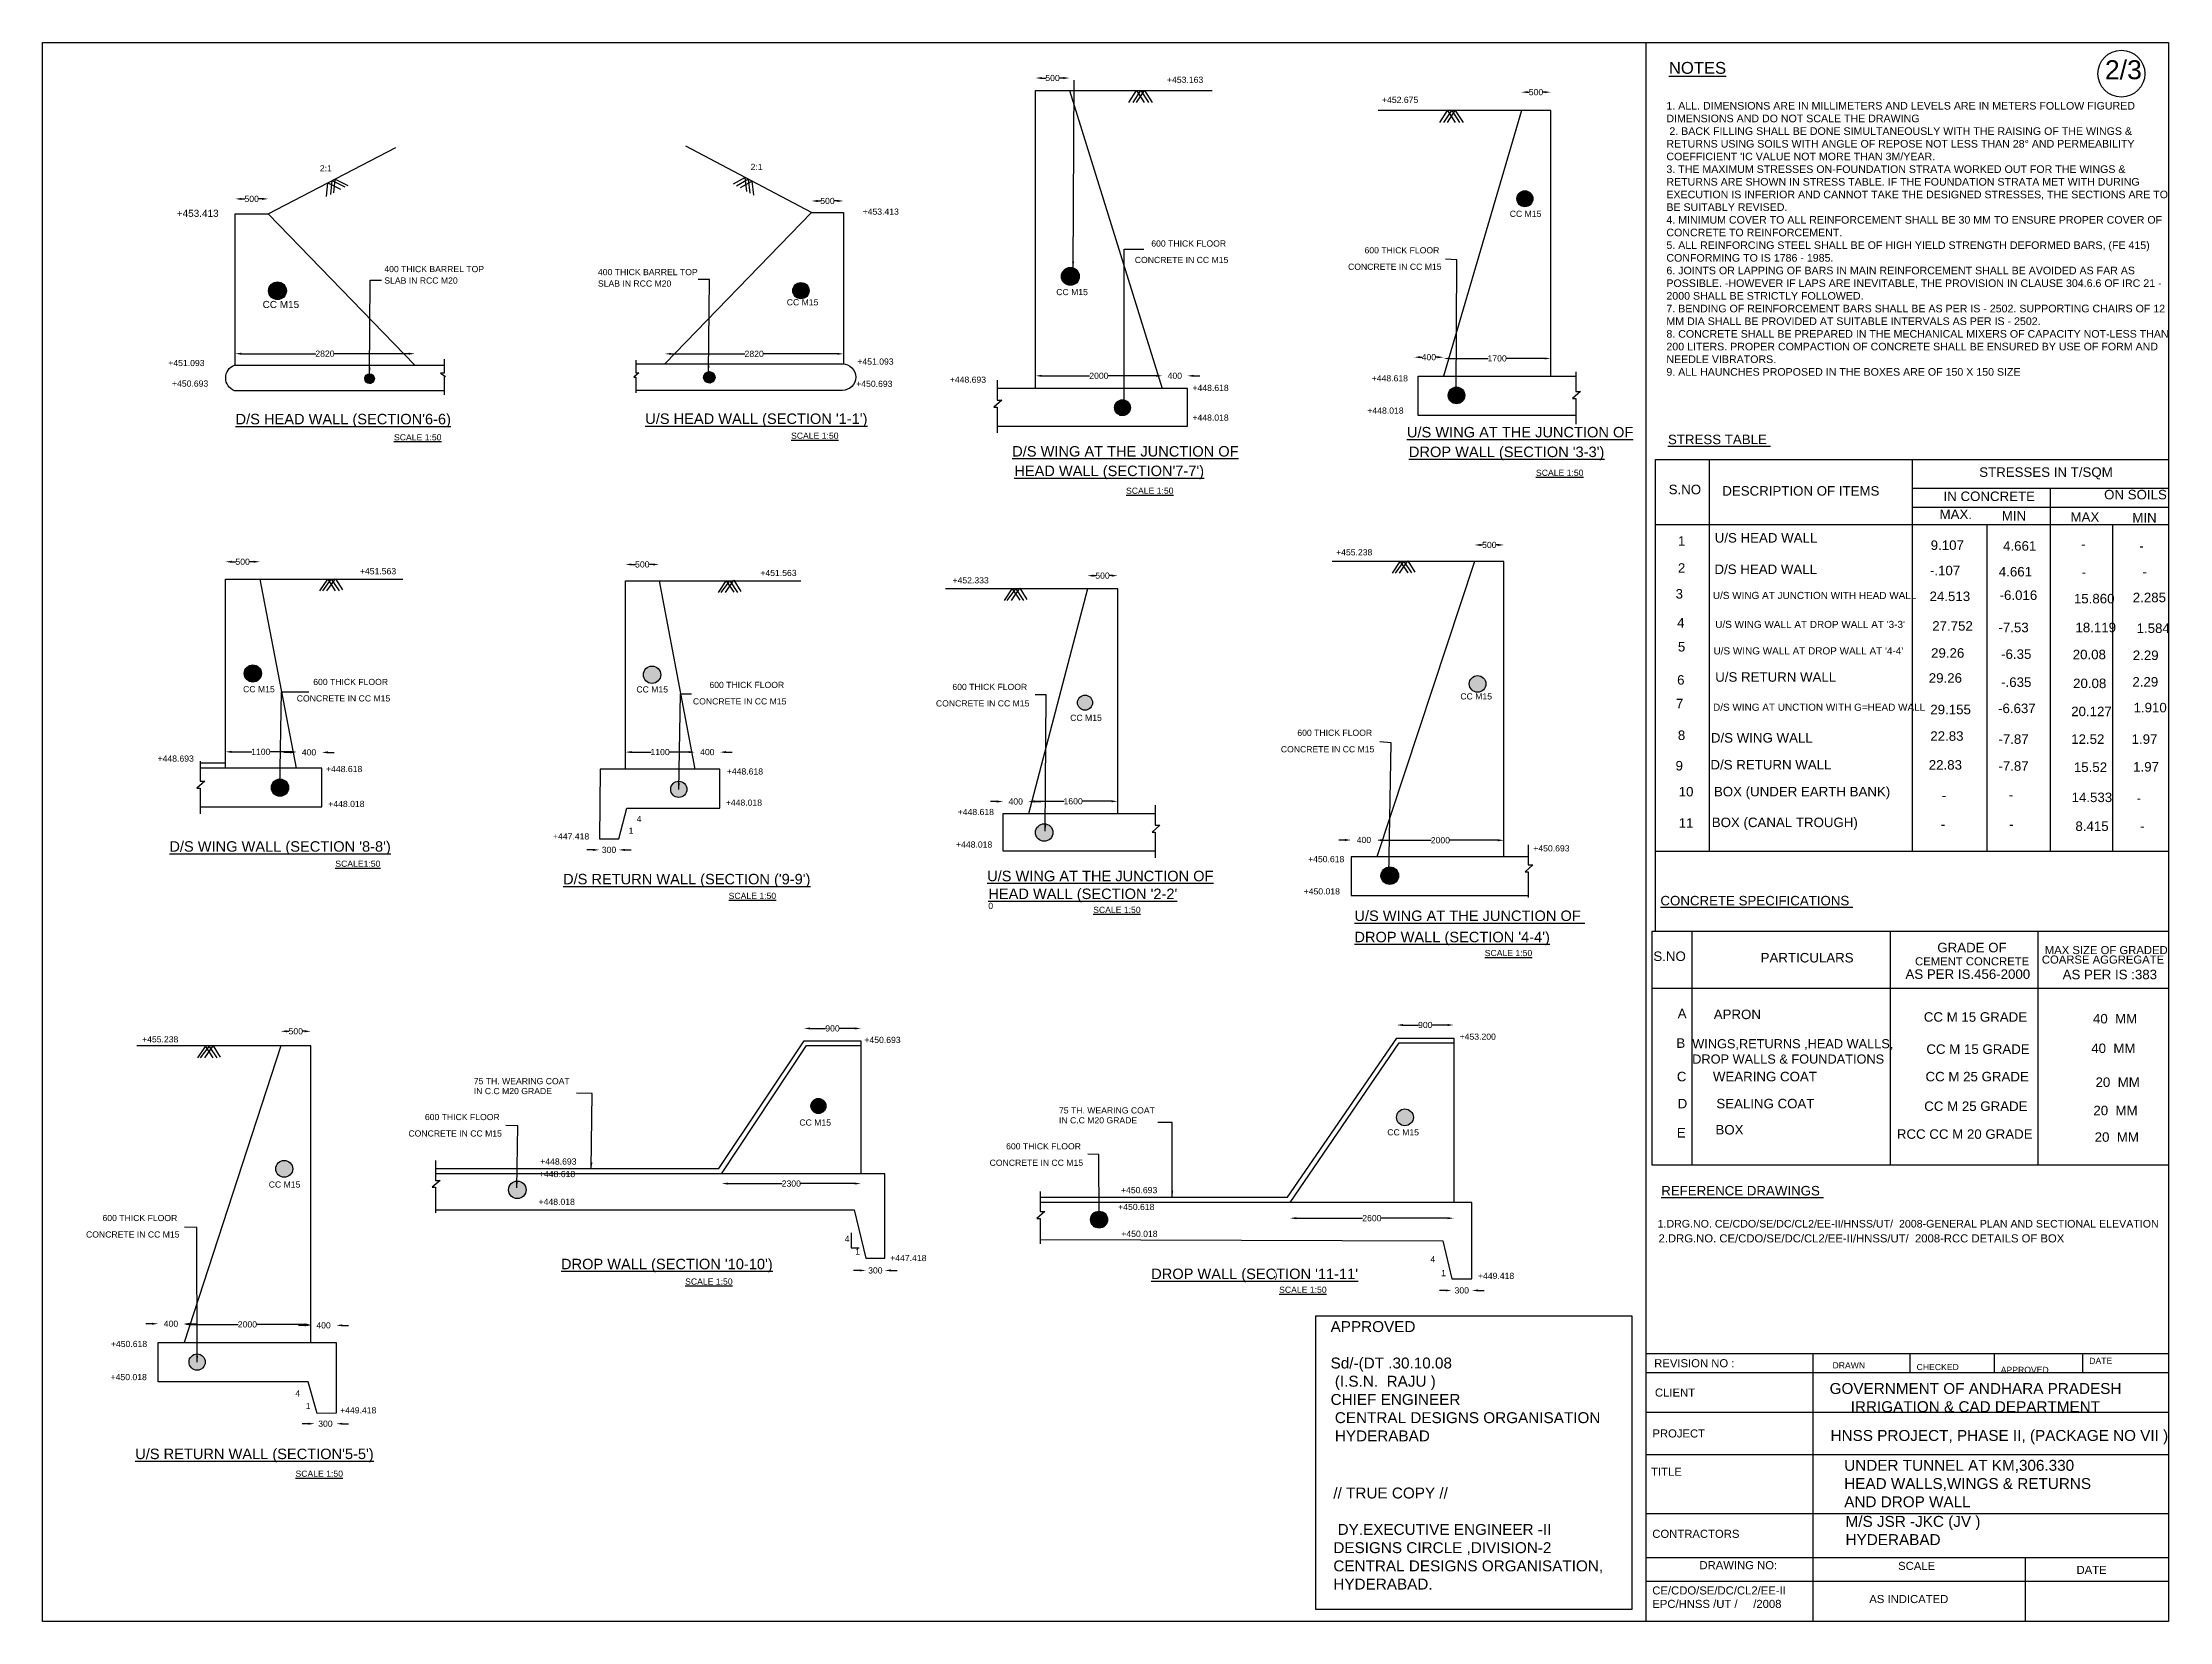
# Model space of a CAD drawing. Header units: millimetres. Extents: x 2127932 to 2150310, y 45595663 to 45612280.
import ezdxf

# ---------------------------------------------------------------- set-up
doc = ezdxf.new("R2010")
doc.units = ezdxf.units.MM
doc.header["$MEASUREMENT"] = 0
doc.header["$PDMODE"] = 32
doc.header["$PDSIZE"] = 300
doc.layers.add('DRAWING', color=2, linetype='Continuous')
doc.layers.add('TEXT', color=7, linetype='Continuous')
doc.styles.get("Standard").update_dxf_attribs({"font": 'arial.ttf', "height": 65})
doc.dimstyles.get("Standard").update_dxf_attribs({"dimtxt": 65, "dimasz": 65, "dimexe": 0.18, "dimexo": 0.0625, "dimgap": 0.09, "dimtad": 0, "dimdec": 0, "dimzin": 0, "dimdsep": 46, "dimtxsty": 'Standard', "dimcen": 0.09, "dimse1": 1, "dimse2": 1, "dimadec": 0, "dimazin": 0, "dimtfac": 1, "dimtdec": 0, "dimtofl": 0, "dimtmove": 0, "dimatfit": 3, "dimfxl": 1, "dimtolj": 1, "dimtzin": 0, "dimarcsym": 0})
pattern_1 = [(50, (0, 0), (7.172601826, -0.6275213498), [0.75, -8.25]), (355, (0, 0), (-1.3875133361, 7.521921337), [0.6, -6.6]), (100.4514, (0.598, -0.052), (5.7850938171, 6.8943954206), [0.6374019, -7.01142112]), (46.1842, (0, 2), (10.6724104863, -1.6551901433), [1.125, -12.375]), (96.6356, (0.889, 1.862), (9.3466270555, 9.741178709), [0.95610288, -10.51713]), (351.1842, (0, 2), (9.3466194513, 9.7411860093), [0.9, -9.9]), (21, (1, 1.5), (5.9690705212, -4.02618890665), [0.75, -8.25]), (326, (1, 1.5), (2.4331533192, 7.2515004505), [0.6, -6.6]), (71.4514, (1.4974, 1.1645), (8.4022262858, 3.2253049671), [0.6374019, -7.01142112]), (37.5, (0, 0), (0.12159855317, 3.32893853831), [0, -6.52, 0, -6.7, 0, -6.625]), (7.5, (0, 0), (2.63069537442, 3.94411711882), [0, -3.82, 0, -6.37, 0, -2.525]), (327.5, (-2.23, 0), (5.33822436172, -0.22554871734), [0, -2.5, 0, -7.8, 0, -10.35]), (317.5, (-3.23, 0), (5.8318616934, 1.0010498233), [0, -3.25, 0, -5.18, 0, -7.35])]

msp = doc.modelspace()

# ---------------------------------------------------------------- texts
at = {"layer": 'TEXT', "color": 0}
for s, height, p in [('%%UNOTES', 125, (2145043.6, 45611950.4)), ('2/3', 200, (2149631.2, 45611893.3)), ('+453.163', 65, (2139762.7, 45611855.3)), ('+452.675', 65, (2142025, 45611644.1)), ('2:1', 65, (2130849, 45610923.6)), ('2:1', 65, (2135381.5, 45610937.9)), ('+453.413', 75, (2129344.3, 45610444.9)), ('+453.413', 65, (2136560.3, 45610467.5)), ('CC M15', 65, (2143369, 45610444.6)), ('CONCRETE IN CC M15', 65, (2139424, 45609958.9)), ('600 THICK FLOOR', 65, (2139597.4, 45610132.1)), ('600 THICK FLOOR', 65, (2141840.9, 45610060.6)), ('400 THICK BARREL TOP ', 65, (2131527.6, 45609863.1)), ('SLAB IN RCC M20', 65, (2131527.6, 45609742.6)), ('400 THICK BARREL TOP ', 65, (2133775.3, 45609831.3)), ('CONCRETE IN CC M15', 65, (2141667.4, 45609887.4)), ('SLAB IN RCC M20', 65, (2133775.3, 45609710.8)), ('CC M15', 65, (2135761.9, 45609513.5)), ('CC M15', 65, (2138597.5, 45609621)), ('CC M15', 75, (2130247.4, 45609485.5)), ('+451.093', 65, (2129254.8, 45608874.4)), ('+451.093', 65, (2136504.8, 45608889.6)), ('+450.693', 65, (2129293.7, 45608657.9)), ('+450.693', 65, (2136492.9, 45608655.5)), ('+448.693', 65, (2137477.5, 45608698.8)), ('+448.618', 65, (2141916.5, 45608713.3)), ('+448.618', 65, (2140030.5, 45608612.4)), ("%%UD/S HEAD WALL (SECTION'6-6)", 110, (2129962.6, 45608261.9)), ("%%UU/S HEAD WALL (SECTION '1-1')", 110, (2134272.8, 45608265.7)), ('+448.018', 65, (2140030.5, 45608299.8)), ('+448.018', 65, (2141870.8, 45608373.6)), ('%%UU/S WING AT THE JUNCTION OF', 110, (2142287, 45608124.1)), ('%%USCALE 1:50', 65, (2131629.4, 45608092.4)), ('%%USCALE 1:50', 65, (2135806.9, 45608109.5)), ('%%UD/S WING AT THE JUNCTION OF', 110, (2138134, 45607922.4)), ("%%UDROP WALL (SECTION '3-3')", 110, (2142307.6, 45607917)), ('%%USTRESS TABLE ', 100, (2145033.7, 45608052.9)), ("%%UHEAD WALL (SECTION'7-7')", 110, (2138156, 45607717)), ('%%USCALE 1:50', 65, (2143644.8, 45607719)), ('STRESSES IN T/SQM', 100, (2148308.3, 45607708.8)), ('%%USCALE 1:50', 65, (2139331.5, 45607530.3)), ('S.NO', 100, (2145041, 45607525.8)), ('DESCRIPTION OF ITEMS ', 100, (2145605.1, 45607511.2)), ('ON SOILS', 100, (2149622.5, 45607472.1)), ('MAX.', 100, (2147891.1, 45607265)), ('IN CONCRETE ', 100, (2147933, 45607454.4)), ('MIN ', 100, (2148545.5, 45607248.7)), ('MAX', 100, (2149268.9, 45607236.5)), ('U/S HEAD WALL', 100, (2145525.7, 45607017.1)), ('MIN', 100, (2149919.2, 45607228.4)), ('+455.238', 65, (2141541.9, 45606882.5)), ('1', 100, (2145138.1, 45606983.9)), ('9.107', 100, (2147797.9, 45606939.9)), ('4.661', 100, (2148559.3, 45606931.8)), ('-', 100, (2149381.4, 45606952)), ('-', 100, (2149992.9, 45606931.8)), ('+451.563', 65, (2131271.1, 45606683.1)), ('+451.563', 65, (2135484, 45606664.9)), ('2', 100, (2145138.1, 45606699.6)), ('D/S HEAD WALL', 100, (2145522.9, 45606686)), ('-.107', 100, (2147789.8, 45606672.8)), ('4.661', 100, (2148514.7, 45606660.6)), ('-', 100, (2149385.5, 45606656.6)), ('-', 100, (2150025.3, 45606660.6)), ('+452.333', 65, (2137506.1, 45606587.5)), ('3', 100, (2145113.7, 45606427.5)), ('U/S WING AT JUNCTION WITH HEAD WALL', 75, (2145505.7, 45606423.5)), ('24.513', 100, (2147785.8, 45606401.6)), ('-6.016', 100, (2148522.8, 45606413.8)), ('15.860', 100, (2149304.5, 45606377.4)), ('2.285', 100, (2149924.1, 45606389.5)), ('4', 100, (2145130, 45606122.9)), ("U/S WING WALL AT DROP WALL AT '3-3'", 75, (2145530.8, 45606118.3)), ('27.752', 100, (2147814.1, 45606090)), ('-7.53', 100, (2148510.7, 45606073.9)), ('18.119', 100, (2149320.7, 45606073.9)), ('1.584', 100, (2149964.6, 45606065.8)), ('5', 100, (2145138.1, 45605871.1)), ("U/S WING WALL AT DROP WALL AT '4-4'", 75, (2145512.6, 45605840)), ('29.26', 100, (2147801.8, 45605805.3)), ('-6.35', 100, (2148538.9, 45605793.2)), ('20.08', 100, (2149292.2, 45605789.1)), ('2.29', 100, (2149923.9, 45605781)), ('600 THICK FLOOR', 65, (2130779.8, 45605518)), ('600 THICK FLOOR', 65, (2134948, 45605486.7)), ('6', 100, (2145130, 45605521.8)), ('U/S RETURN WALL', 100, (2145530.8, 45605552.6)), ('29.26', 100, (2147777.5, 45605542.3)), ('-.635', 100, (2148538.9, 45605497.8)), ('20.08', 100, (2149296.2, 45605485.6)), ('2.29', 100, (2149919.9, 45605501.8)), ('CC M15', 65, (2130041.7, 45605441.7)), ('CONCRETE IN CC M15', 65, (2130606.4, 45605344.9)), ('CC M15', 65, (2134179.6, 45605439.6)), ('CONCRETE IN CC M15', 65, (2134774.5, 45605313.6)), ('CONCRETE IN CC M15', 65, (2137331.1, 45605292.4)), ('600 THICK FLOOR', 65, (2137504.5, 45605465.6)), ('CC M15', 65, (2142849.3, 45605366)), ('7', 100, (2145117.6, 45605272.7)), ('D/S WING AT UNCTION WITH G=HEAD WALL', 75, (2145508, 45605246.9)), ('-6.637', 100, (2148506.5, 45605222.6)), ('1.910', 100, (2149932, 45605230.7)), ('CC M15', 65, (2138744, 45605140.5)), ('29.155', 100, (2147793.7, 45605210.5)), ('20.127', 100, (2149276, 45605190.2)), ('CONCRETE IN CC M15', 65, (2140960.5, 45604809.7)), ('600 THICK FLOOR', 65, (2141133.9, 45604982.8)), ('8', 100, (2145138, 45604939.7)), ('D/S WING WALL ', 100, (2145485.3, 45604912.3)), ('22.83', 100, (2147793.7, 45604931.2)), ('-7.87', 100, (2148510.5, 45604898.9)), ('12.52', 100, (2149276, 45604898.9)), ('1.97', 100, (2149911.8, 45604898.9)), ('+448.693', 65, (2129142, 45604711.4)), ('+448.618', 65, (2130914.4, 45604601.7)), ('9', 100, (2145113.6, 45604618.9)), ('D/S RETURN WALL', 100, (2145480.7, 45604629.4)), ('22.83', 100, (2147777.5, 45604627.7)), ('-7.87', 100, (2148510.5, 45604615.6)), ('15.52', 100, (2149304.3, 45604603.4)), ('1.97', 100, (2149928, 45604607.5)), ('+448.618', 65, (2135131.3, 45604576.2)), ('10', 100, (2145146, 45604345.4)), ('BOX (UNDER EARTH BANK)', 100, (2145517.3, 45604346.5)), ('+448.018', 65, (2130938.1, 45604234)), ('+448.018', 65, (2135120.7, 45604247.6)), ('+448.618', 65, (2137560.7, 45604149.4)), ('-', 100, (2147915.3, 45604306.2)), ('-', 100, (2148619.9, 45604314.3)), ('14.533', 100, (2149280.1, 45604286)), ('-', 100, (2149964.5, 45604277.9)), ('1', 65, (2134098.1, 45603952.4)), ('4', 65, (2134183, 45604076.1)), ('11', 100, (2145146, 45604016.5)), ('BOX (CANAL TROUGH)', 100, (2145494.4, 45604022.6)), ('-', 100, (2147903.1, 45604002.7)), ('-', 100, (2148624, 45604002.7)), ('8.415', 100, (2149320.6, 45603982.5)), ('-', 100, (2150000.9, 45603982.5)), ("%%UD/S WING WALL (SECTION '8-8')", 110, (2129266.1, 45603764.1)), ('+447.418', 65, (2133302, 45603892.4)), ('+448.018', 65, (2137542.8, 45603806.9)), ('+450.693', 65, (2143616.8, 45603766.7)), ('%%USCALE1:50', 65, (2131012, 45603605.2)), ("%%UD/S RETURN WALL (SECTION ('9-9')", 110, (2133408.2, 45603420.7)), ('%%UU/S WING AT THE JUNCTION OF', 110, (2137870, 45603453.1)), ('+450.618', 65, (2141247.1, 45603653.5)), ('%%USCALE 1:50', 65, (2135150.7, 45603266.7)), ("%%UHEAD WALL (SECTION '2-2'", 110, (2137882.7, 45603265.8)), ('+450.018', 65, (2141200.8, 45603314)), ('0', 65, (2137882.7, 45603161.4)), ('%%USCALE 1:50', 65, (2138985.7, 45603119.2)), ('%%UU/S WING AT THE JUNCTION OF ', 110, (2141734.4, 45603034.8)), ('%%UCONCRETE SPECIFICATIONS ', 100, (2144954.3, 45603198.9)), ("%%UDROP WALL (SECTION '4-4')", 110, (2141734.4, 45602811.1)), ('%%USCALE 1:50', 65, (2143105.7, 45602665.2)), ('S.NO', 100, (2144879.9, 45602613.7)), ('PARTICULARS ', 100, (2146008.6, 45602598.4)), ('CEMENT CONCRETE ', 85, (2147633.3, 45602567.9)), ('GRADE OF ', 100, (2147867.6, 45602705.3)), ('COARSE AGGREGATE ', 85, (2148967.3, 45602586.2)), ('MAX SIZE OF GRADED ', 85, (2148998.6, 45602686.3)), ('AS PER IS.456-2000', 100, (2147532.3, 45602425.5)), ('AS PER IS :383', 100, (2149186, 45602421.7)), ('A', 100, (2145135.8, 45602011)), ('APRON ', 100, (2145515.3, 45602002)), ('CC M 15 GRADE', 100, (2147725.3, 45601974.6)), ('40  MM', 100, (2149505.1, 45601956.5)), ('+455.238', 65, (2128979, 45601756.9)), ('+450.693', 65, (2136578.9, 45601750.9)), ('+453.200', 65, (2142841.6, 45601784.8)), ('B', 100, (2145122.3, 45601699.6)), ('WINGS,RETURNS ,HEAD WALLS,', 96, (2145289, 45601695.1)), ('40  MM', 100, (2149487, 45601645)), ('DROP WALLS & FOUNDATIONS', 96, (2145289, 45601533.7)), ('CC M 15 GRADE', 100, (2147752.4, 45601636)), ('75 TH. WEARING COAT ', 65, (2132469, 45601317)), ('C', 100, (2145126.8, 45601347.5)), ('WEARING COAT ', 100, (2145506.2, 45601347.5)), ('CC M 25 GRADE', 100, (2147743.3, 45601347.1)), ('20  MM', 100, (2149532.2, 45601288.4)), ('IN C.C M20 GRADE', 65, (2132469, 45601212.6)), ('75 TH. WEARING COAT ', 65, (2138626.1, 45601009.2)), ('D', 100, (2145135.8, 45601063.1)), ('SEALING COAT ', 100, (2145542.4, 45601063.1)), ('CC M 25 GRADE', 100, (2147729.8, 45601035.7)), ('20  MM', 100, (2149509.6, 45600990.5)), ('600 THICK FLOOR', 65, (2131954.6, 45600939.1)), ('CC M15', 65, (2135894.7, 45600881.3)), ('IN C.C M20 GRADE', 65, (2138626.1, 45600904.7)), ('E', 100, (2145126.8, 45600756.2)), ('BOX', 100, (2145533.3, 45600787.8)), ('CONCRETE IN CC M15', 65, (2131781.1, 45600766)), ('600 THICK FLOOR', 65, (2138069.9, 45600631.1)), ('CC M15', 65, (2142080.7, 45600778.2)), ('RCC CC M 20 GRADE', 100, (2147442, 45600742.3)), ('20  MM', 100, (2149523.2, 45600710.7)), ('+448.618', 65, (2133154.6, 45600339)), ('+448.693', 65, (2133168.5, 45600471)), ('CONCRETE IN CC M15', 65, (2137896.4, 45600458)), ('CC M15', 65, (2130311.5, 45600228.7)), ('+450.693', 65, (2139279.1, 45600170)), ('%%UREFERENCE DRAWINGS ', 100, (2144963, 45600146.4)), ('+448.018', 65, (2133151.1, 45600047)), ('+450.618', 65, (2139249, 45599992.7)), ('CONCRETE IN CC M15', 65, (2128389.1, 45599703.2)), ('600 THICK FLOOR', 65, (2128562.5, 45599876.3)), ('+450.018', 65, (2139282.1, 45599710.2)), ('1.DRG.NO. CE/CDO/SE/DC/CL2/EE-II/HNSS/UT/  2008-GENERAL PLAN AND SECTIONAL ELEVATION', 80, (2144924.5, 45599808.8)), ('2.DRG.NO. CE/CDO/SE/DC/CL2/EE-II/HNSS/UT/  2008-RCC DETAILS OF BOX', 85, (2144934.5, 45599652.2)), ('4', 65, (2136371.6, 45599656.8)), ('1', 65, (2136481.9, 45599521.9)), ('+447.418', 65, (2136850.6, 45599455.3)), ('4', 65, (2142534.1, 45599442.7)), ("%%UDROP WALL (SECTION '10-10')", 110, (2133386.6, 45599369.8)), ("%%UDROP WALL (SECTION '11-11'", 110, (2139596.6, 45599266.3)), (')', 65, (2140893.9, 45599276.9)), ('1', 65, (2142647.3, 45599296.9)), ('+449.418', 65, (2143034.6, 45599267.2)), ('%%USCALE 1:50', 65, (2134692.7, 45599207.7)), ('%%USCALE 1:50', 65, (2140942.6, 45599121.6)), ('+450.618', 65, (2128651, 45598551)), ('REVISION NO :', 85, (2144888.7, 45598338.2)), ('DRAWN ', 65, (2146764.7, 45598325.6)), ('DATE ', 65, (2149466.3, 45598373.2)), ('+450.018', 65, (2128647.8, 45598202.5)), ('CHECKED', 65, (2147649.4, 45598308.1)), ('APPROVED ', 65, (2148534.8, 45598278.1)), ('4', 65, (2130591.1, 45598030.1)), ('1', 65, (2130700.9, 45597897.9)), ('CLIENT ', 85, (2144896.9, 45598029.3)), ('+449.418', 65, (2131062.7, 45597852.7)), ('PROJECT', 85, (2144869.9, 45597599.1)), ("%%UU/S RETURN WALL (SECTION'5-5')", 110, (2128906.8, 45597371.7)), ('TITLE ', 85, (2144856.5, 45597195.7)), ('%%USCALE 1:50', 65, (2130593.1, 45597185.8)), ('CONTRACTORS ', 85, (2144868.6, 45596542.9)), ('DRAWING NO:', 85, (2145364.8, 45596213.1)), ('SCALE ', 85, (2147455.4, 45596205.5)), ('DATE ', 85, (2149332.5, 45596163.1)), ('AS INDICATED ', 85, (2147152, 45595856.4))]:
    msp.add_text(s, height=height, dxfattribs=at).set_placement(p)
at = {"layer": 'TEXT', "color": 0, "attachment_point": 1}
for s, insert, char_height, width in [("1. ALL. DIMENSIONS ARE IN MILLIMETERS AND LEVELS ARE IN METERS FOLLOW FIGURED DIMENSIONS AND DO NOT SCALE THE DRAWING\\P 2. BACK FILLING SHALL BE DONE SIMULTANEOUSLY WITH THE RAISING OF THE WINGS & RETURNS USING SOILS WITH ANGLE OF REPOSE NOT LESS THAN 28° AND PERMEABILITY COEFFICIENT 'IC VALUE NOT MORE THAN 3M/YEAR. \\P3. THE MAXIMUM STRESSES ON-FOUNDATION STRATA WORKED OUT FOR THE WINGS & RETURNS ARE SHOWN IN STRESS TABLE. IF THE FOUNDATION STRATA MET WITH DURING EXECUTION IS INFERIOR AND CANNOT TAKE THE DESIGNED STRESSES, THE SECTIONS ARE TO BE SUITABLY REVISED. \\P4. MINIMUM COVER TO ALL REINFORCEMENT SHALL BE 30 MM TO ENSURE PROPER COVER OF CONCRETE TO REINFORCEMENT. \\P5. ALL REINFORCING STEEL SHALL BE OF HIGH YIELD STRENGTH DEFORMED BARS, (FE 415) CONFORMING TO IS 1786 - 1985.\\P6. JOINTS OR LAPPING OF BARS IN MAIN REINFORCEMENT SHALL BE AVOIDED AS FAR AS POSSIBLE. -HOWEVER IF LAPS ARE INEVITABLE, THE PROVISION IN CLAUSE 304.6.6 OF IRC 21 - 2000 SHALL BE STRICTLY FOLLOWED. \\P7. BENDING OF REINFORCEMENT BARS SHALL BE AS PER IS - 2502. SUPPORTING CHAIRS OF 12 MM DIA SHALL BE PROVIDED AT SUITABLE INTERVALS AS PER IS - 2502. \\P8. CONCRETE SHALL BE PREPARED IN THE MECHANICAL MIXERS OF CAPACITY NOT-LESS THAN 200 LITERS. PROPER COMPACTION OF CONCRETE SHALL BE ENSURED BY USE OF FORM AND NEEDLE VIBRATORS. \\P9. ALL HAUNCHES PROPOSED IN THE BOXES ARE OF 150 X 150 SIZE ", (2145017.1, 45611654), 80, 5370.148), ('APPROVED  \\P\\PSd/-(DT .30.10.08\\P (I.S.N.  RAJU ) \\PCHIEF ENGINEER \\P CENTRAL DESIGNS ORGANISATION\\P HYDERABAD\\P\\P', (2141483.9, 45598823.7), 115, 2809.053), ('\\pi10.747;GOVERNMENT OF ANDHARA PRADESH \\P\\pi232.31;IRRIGATION & CAD DEPARTMENT ', (2146723.6, 45598172.3), 115, 3070.641), ('HNSS PROJECT, PHASE II, (PACKAGE NO VII )', (2146744.3, 45597678), 115, 3552.92), ('UNDER TUNNEL AT KM,306.330 HEAD WALLS,WINGS & RETURNS  AND DROP WALL', (2146888, 45597363.4), 115, 2642.254), ('// TRUE COPY //\\P\\P DY.EXECUTIVE ENGINEER -II DESIGNS CIRCLE ,DIVISION-2 CENTRAL DESIGNS ORGANISATION, HYDERABAD.\\P\\P', (2141512.9, 45597072.3), 115, 2873.7), ('M/S JSR -JKC (JV ) HYDERABAD ', (2146902.3, 45596773.6), 115, 1433.122), ('CE/CDO/SE/DC/CL2/EE-II EPC/HNSS /UT /     /2008', (2144868.7, 45596032), 85, 1425.392)]:
    msp.add_mtext(s, dxfattribs=dict(at, insert=insert, char_height=char_height, width=width))

# ---------------------------------------------------------------- blocks, each defined once
blk = doc.blocks.new('*D54')
at = {"layer": 'Defpoints', "color": 0, "transparency": 16777216}
for p in [(2129959, 45610634), (2129959, 45610478), (2130306, 45610478)]:
    blk.add_point(p, dxfattribs=at)
at = {"layer": 'TEXT', "color": 0, "lineweight": -2, "transparency": 16777216}
for p, q in [((2130024, 45610634), (2130060, 45610634)), ((2130241, 45610634), (2130204, 45610634))]:
    blk.add_line(p, q, dxfattribs=at)
at = {"layer": 'TEXT', "color": 0, "transparency": 16777216}
for points in [[(2130024, 45610645), (2130024, 45610623), (2129959, 45610634)], [(2130241, 45610645), (2130241, 45610623), (2130306, 45610634)]]:
    blk.add_solid(points, dxfattribs=at)
at = {"layer": 'TEXT', "color": 0, "transparency": 16777216, "insert": (2130132, 45610634), "char_height": 65, "attachment_point": 5}
blk.add_mtext('\\A1;500', dxfattribs=at)
blk = doc.blocks.new('*D55')
at = {"layer": 'Defpoints', "color": 0, "transparency": 16777216}
for p in [(2129959, 45609005), (2129959, 45608885), (2131848, 45608885)]:
    blk.add_point(p, dxfattribs=at)
at = {"layer": 'TEXT', "color": 0, "lineweight": -2, "transparency": 16777216}
for p, q in [((2130024, 45609005), (2130806, 45609005)), ((2131783, 45609005), (2131001, 45609005))]:
    blk.add_line(p, q, dxfattribs=at)
at = {"layer": 'TEXT', "color": 0, "transparency": 16777216}
for points in [[(2130024, 45609016), (2130024, 45608994), (2129959, 45609005)], [(2131783, 45609016), (2131783, 45608994), (2131848, 45609005)]]:
    blk.add_solid(points, dxfattribs=at)
at = {"layer": 'TEXT', "color": 0, "transparency": 16777216, "insert": (2130903, 45609005), "char_height": 65, "attachment_point": 5}
blk.add_mtext('\\A1;2820', dxfattribs=at)
blk = doc.blocks.new('*D56')
at = {"layer": 'Defpoints', "color": 0, "transparency": 16777216}
for p in [(2129856, 45606815), (2129856, 45606630), (2130218, 45606630)]:
    blk.add_point(p, dxfattribs=at)
at = {"layer": 'TEXT', "color": 0, "lineweight": -2, "transparency": 16777216}
for p, q in [((2129921, 45606815), (2129965, 45606815)), ((2130153, 45606815), (2130109, 45606815))]:
    blk.add_line(p, q, dxfattribs=at)
at = {"layer": 'TEXT', "color": 0, "transparency": 16777216}
for points in [[(2129921, 45606826), (2129921, 45606805), (2129856, 45606815)], [(2130153, 45606826), (2130153, 45606805), (2130218, 45606815)]]:
    blk.add_solid(points, dxfattribs=at)
at = {"layer": 'TEXT', "color": 0, "transparency": 16777216, "insert": (2130037, 45606815), "char_height": 65, "attachment_point": 5}
blk.add_mtext('\\A1;500', dxfattribs=at)
blk = doc.blocks.new('*D57')
at = {"layer": 'Defpoints', "color": 0, "transparency": 16777216}
for p in [(2130870, 45604809), (2130600, 45604643), (2130870, 45604643)]:
    blk.add_point(p, dxfattribs=at)
at = {"layer": 'TEXT', "color": 0, "lineweight": -2, "transparency": 16777216}
for p, q in [((2130535, 45604809), (2130470, 45604809)), ((2130935, 45604809), (2131000, 45604809))]:
    blk.add_line(p, q, dxfattribs=at)
at = {"layer": 'TEXT', "color": 0, "transparency": 16777216}
for points in [[(2130535, 45604820), (2130535, 45604798), (2130600, 45604809)], [(2130935, 45604820), (2130935, 45604798), (2130870, 45604809)]]:
    blk.add_solid(points, dxfattribs=at)
at = {"layer": 'TEXT', "color": 0, "transparency": 16777216, "insert": (2130735, 45604809), "char_height": 65, "attachment_point": 5}
blk.add_mtext('\\A1;400', dxfattribs=at)
blk = doc.blocks.new('*D58')
at = {"layer": 'Defpoints', "color": 0, "transparency": 16777216}
for p in [(2129856, 45604815), (2129856, 45604643), (2130600, 45604643)]:
    blk.add_point(p, dxfattribs=at)
at = {"layer": 'TEXT', "color": 0, "lineweight": -2, "transparency": 16777216}
for p, q in [((2129921, 45604815), (2130134, 45604815)), ((2130535, 45604815), (2130322, 45604815))]:
    blk.add_line(p, q, dxfattribs=at)
at = {"layer": 'TEXT', "color": 0, "transparency": 16777216}
for points in [[(2129921, 45604826), (2129921, 45604804), (2129856, 45604815)], [(2130535, 45604826), (2130535, 45604804), (2130600, 45604815)]]:
    blk.add_solid(points, dxfattribs=at)
at = {"layer": 'TEXT', "color": 0, "transparency": 16777216, "insert": (2130228, 45604815), "char_height": 65, "attachment_point": 5}
blk.add_mtext('\\A1;1100', dxfattribs=at)
blk = doc.blocks.new('*D59')
at = {"layer": 'Defpoints', "color": 0, "transparency": 16777216}
for p in [(2130438, 45601874), (2130438, 45601721), (2130754, 45601721)]:
    blk.add_point(p, dxfattribs=at)
at = {"layer": 'TEXT', "color": 0, "lineweight": -2, "transparency": 16777216}
for p, q in [((2130503, 45601874), (2130524, 45601874)), ((2130689, 45601874), (2130667, 45601874))]:
    blk.add_line(p, q, dxfattribs=at)
at = {"layer": 'TEXT', "color": 0, "transparency": 16777216}
for points in [[(2130503, 45601885), (2130503, 45601863), (2130438, 45601874)], [(2130689, 45601885), (2130689, 45601863), (2130754, 45601874)]]:
    blk.add_solid(points, dxfattribs=at)
at = {"layer": 'TEXT', "color": 0, "transparency": 16777216, "insert": (2130596, 45601874), "char_height": 65, "attachment_point": 5}
blk.add_mtext('\\A1;500', dxfattribs=at)
blk = doc.blocks.new('*D60')
at = {"layer": 'Defpoints', "color": 0, "transparency": 16777216}
for p in [(2131022, 45598779), (2130754, 45598598), (2131022, 45598598)]:
    blk.add_point(p, dxfattribs=at)
at = {"layer": 'TEXT', "color": 0, "lineweight": -2, "transparency": 16777216}
for p, q in [((2130689, 45598779), (2130624, 45598779)), ((2131087, 45598779), (2131152, 45598779))]:
    blk.add_line(p, q, dxfattribs=at)
at = {"layer": 'TEXT', "color": 0, "transparency": 16777216}
for points in [[(2130689, 45598790), (2130689, 45598768), (2130754, 45598779)], [(2131087, 45598790), (2131087, 45598768), (2131022, 45598779)]]:
    blk.add_solid(points, dxfattribs=at)
at = {"layer": 'TEXT', "color": 0, "transparency": 16777216, "insert": (2130888, 45598779), "char_height": 65, "attachment_point": 5}
blk.add_mtext('\\A1;400', dxfattribs=at)
blk = doc.blocks.new('*D61')
at = {"layer": 'Defpoints', "color": 0, "transparency": 16777216}
for p in [(2129420, 45598789), (2129420, 45598598), (2130754, 45598598)]:
    blk.add_point(p, dxfattribs=at)
at = {"layer": 'TEXT', "color": 0, "lineweight": -2, "transparency": 16777216}
for p, q in [((2129485, 45598789), (2129989, 45598789)), ((2130689, 45598789), (2130184, 45598789))]:
    blk.add_line(p, q, dxfattribs=at)
at = {"layer": 'TEXT', "color": 0, "transparency": 16777216}
for points in [[(2129485, 45598800), (2129485, 45598778), (2129420, 45598789)], [(2130689, 45598800), (2130689, 45598778), (2130754, 45598789)]]:
    blk.add_solid(points, dxfattribs=at)
at = {"layer": 'TEXT', "color": 0, "transparency": 16777216, "insert": (2130087, 45598789), "char_height": 65, "attachment_point": 5}
blk.add_mtext('\\A1;2000', dxfattribs=at)
blk = doc.blocks.new('*D62')
at = {"layer": 'Defpoints', "color": 0, "transparency": 16777216}
for p in [(2129147, 45598796), (2129147, 45598598), (2129420, 45598598)]:
    blk.add_point(p, dxfattribs=at)
at = {"layer": 'TEXT', "color": 0, "lineweight": -2, "transparency": 16777216}
for p, q in [((2129082, 45598796), (2129017, 45598796)), ((2129485, 45598796), (2129550, 45598796))]:
    blk.add_line(p, q, dxfattribs=at)
at = {"layer": 'TEXT', "color": 0, "transparency": 16777216}
for points in [[(2129082, 45598807), (2129082, 45598785), (2129147, 45598796)], [(2129485, 45598807), (2129485, 45598785), (2129420, 45598796)]]:
    blk.add_solid(points, dxfattribs=at)
at = {"layer": 'TEXT', "color": 0, "transparency": 16777216, "insert": (2129283, 45598796), "char_height": 65, "attachment_point": 5}
blk.add_mtext('\\A1;400', dxfattribs=at)
blk = doc.blocks.new('*D63')
at = {"layer": 'Defpoints', "color": 0, "transparency": 16777216}
for p in [(2130794, 45597852), (2130794, 45597744), (2131022, 45597855)]:
    blk.add_point(p, dxfattribs=at)
at = {"layer": 'TEXT', "color": 0, "lineweight": -2, "transparency": 16777216}
for p, q in [((2130729, 45597744), (2130664, 45597744)), ((2131087, 45597744), (2131152, 45597744))]:
    blk.add_line(p, q, dxfattribs=at)
at = {"layer": 'TEXT', "color": 0, "transparency": 16777216}
for points in [[(2130729, 45597755), (2130729, 45597734), (2130794, 45597744)], [(2131087, 45597755), (2131087, 45597734), (2131022, 45597744)]]:
    blk.add_solid(points, dxfattribs=at)
at = {"layer": 'TEXT', "color": 0, "transparency": 16777216, "insert": (2130908, 45597744), "char_height": 65, "attachment_point": 5}
blk.add_mtext('\\A1;300', dxfattribs=at)
blk = doc.blocks.new('*D64')
at = {"layer": 'Defpoints', "color": 0, "transparency": 16777216}
for p in [(2136595, 45599486), (2136595, 45599357), (2136793, 45599486)]:
    blk.add_point(p, dxfattribs=at)
at = {"layer": 'TEXT', "color": 0, "lineweight": -2, "transparency": 16777216}
for p, q in [((2136530, 45599357), (2136465, 45599357)), ((2136858, 45599357), (2136923, 45599357))]:
    blk.add_line(p, q, dxfattribs=at)
at = {"layer": 'TEXT', "color": 0, "transparency": 16777216}
for points in [[(2136530, 45599368), (2136530, 45599346), (2136595, 45599357)], [(2136858, 45599368), (2136858, 45599346), (2136793, 45599357)]]:
    blk.add_solid(points, dxfattribs=at)
at = {"layer": 'TEXT', "color": 0, "transparency": 16777216, "insert": (2136694, 45599357), "char_height": 65, "attachment_point": 5}
blk.add_mtext('\\A1;300', dxfattribs=at)
blk = doc.blocks.new('*D65')
at = {"layer": 'Defpoints', "color": 0, "transparency": 16777216}
for p in [(2135077, 45600374), (2135077, 45600271), (2136542, 45600374)]:
    blk.add_point(p, dxfattribs=at)
at = {"layer": 'TEXT', "color": 0, "lineweight": -2, "transparency": 16777216}
for p, q in [((2135142, 45600271), (2135712, 45600271)), ((2136477, 45600271), (2135907, 45600271))]:
    blk.add_line(p, q, dxfattribs=at)
at = {"layer": 'TEXT', "color": 0, "transparency": 16777216}
for points in [[(2135142, 45600282), (2135142, 45600261), (2135077, 45600271)], [(2136477, 45600282), (2136477, 45600261), (2136542, 45600271)]]:
    blk.add_solid(points, dxfattribs=at)
at = {"layer": 'TEXT', "color": 0, "transparency": 16777216, "insert": (2135810, 45600271), "char_height": 65, "attachment_point": 5}
blk.add_mtext('\\A1;2300', dxfattribs=at)
blk = doc.blocks.new('*D66')
at = {"layer": 'Defpoints', "color": 0, "transparency": 16777216}
for p in [(2135943, 45601904), (2135943, 45601772), (2136542, 45601772)]:
    blk.add_point(p, dxfattribs=at)
at = {"layer": 'TEXT', "color": 0, "lineweight": -2, "transparency": 16777216}
for p, q in [((2136008, 45601904), (2136171, 45601904)), ((2136477, 45601904), (2136315, 45601904))]:
    blk.add_line(p, q, dxfattribs=at)
at = {"layer": 'TEXT', "color": 0, "transparency": 16777216}
for points in [[(2136008, 45601915), (2136008, 45601893), (2135943, 45601904)], [(2136477, 45601915), (2136477, 45601893), (2136542, 45601904)]]:
    blk.add_solid(points, dxfattribs=at)
at = {"layer": 'TEXT', "color": 0, "transparency": 16777216, "insert": (2136243, 45601904), "char_height": 65, "attachment_point": 5}
blk.add_mtext('\\A1;900', dxfattribs=at)
blk = doc.blocks.new('*D67')
at = {"layer": 'Defpoints', "color": 0, "transparency": 16777216}
for p in [(2142758, 45599269), (2142758, 45599147), (2142970, 45599269)]:
    blk.add_point(p, dxfattribs=at)
at = {"layer": 'TEXT', "color": 0, "lineweight": -2, "transparency": 16777216}
for p, q in [((2142693, 45599147), (2142628, 45599147)), ((2143035, 45599147), (2143100, 45599147))]:
    blk.add_line(p, q, dxfattribs=at)
at = {"layer": 'TEXT', "color": 0, "transparency": 16777216}
for points in [[(2142693, 45599157), (2142693, 45599136), (2142758, 45599147)], [(2143035, 45599157), (2143035, 45599136), (2142970, 45599147)]]:
    blk.add_solid(points, dxfattribs=at)
at = {"layer": 'TEXT', "color": 0, "transparency": 16777216, "insert": (2142864, 45599147), "char_height": 65, "attachment_point": 5}
blk.add_mtext('\\A1;300', dxfattribs=at)
blk = doc.blocks.new('*D68')
at = {"layer": 'Defpoints', "color": 0, "transparency": 16777216}
for p in [(2141057, 45600071), (2142779, 45600071), (2141057, 45599907)]:
    blk.add_point(p, dxfattribs=at)
at = {"layer": 'TEXT', "color": 0, "lineweight": -2, "transparency": 16777216}
for p, q in [((2141122, 45599907), (2141820, 45599907)), ((2142714, 45599907), (2142015, 45599907))]:
    blk.add_line(p, q, dxfattribs=at)
at = {"layer": 'TEXT', "color": 0, "transparency": 16777216}
for points in [[(2141122, 45599918), (2141122, 45599896), (2141057, 45599907)], [(2142714, 45599918), (2142714, 45599896), (2142779, 45599907)]]:
    blk.add_solid(points, dxfattribs=at)
at = {"layer": 'TEXT', "color": 0, "transparency": 16777216, "insert": (2141918, 45599907), "char_height": 65, "attachment_point": 5}
blk.add_mtext('\\A1;2600', dxfattribs=at)
blk = doc.blocks.new('*D69')
at = {"layer": 'Defpoints', "color": 0, "transparency": 16777216}
for p in [(2142181, 45601940), (2142181, 45601803), (2142779, 45601803)]:
    blk.add_point(p, dxfattribs=at)
at = {"layer": 'TEXT', "color": 0, "lineweight": -2, "transparency": 16777216}
for p, q in [((2142246, 45601940), (2142408, 45601940)), ((2142714, 45601940), (2142552, 45601940))]:
    blk.add_line(p, q, dxfattribs=at)
at = {"layer": 'TEXT', "color": 0, "transparency": 16777216}
for points in [[(2142246, 45601951), (2142246, 45601929), (2142181, 45601940)], [(2142714, 45601951), (2142714, 45601929), (2142779, 45601940)]]:
    blk.add_solid(points, dxfattribs=at)
at = {"layer": 'TEXT', "color": 0, "transparency": 16777216, "insert": (2142480, 45601940), "char_height": 65, "attachment_point": 5}
blk.add_mtext('\\A1;900', dxfattribs=at)
blk = doc.blocks.new('*D70')
at = {"layer": 'Defpoints', "color": 0, "transparency": 16777216}
for p in [(2141700, 45603887), (2141700, 45603712), (2141971, 45603712)]:
    blk.add_point(p, dxfattribs=at)
at = {"layer": 'TEXT', "color": 0, "lineweight": -2, "transparency": 16777216}
for p, q in [((2141635, 45603887), (2141570, 45603887)), ((2142036, 45603887), (2142101, 45603887))]:
    blk.add_line(p, q, dxfattribs=at)
at = {"layer": 'TEXT', "color": 0, "transparency": 16777216}
for points in [[(2141635, 45603898), (2141635, 45603876), (2141700, 45603887)], [(2142036, 45603898), (2142036, 45603876), (2141971, 45603887)]]:
    blk.add_solid(points, dxfattribs=at)
at = {"layer": 'TEXT', "color": 0, "transparency": 16777216, "insert": (2141835, 45603887), "char_height": 65, "attachment_point": 5}
blk.add_mtext('\\A1;400', dxfattribs=at)
blk = doc.blocks.new('*D71')
at = {"layer": 'Defpoints', "color": 0, "transparency": 16777216}
for p in [(2143308, 45603884), (2141971, 45603712), (2143308, 45603712)]:
    blk.add_point(p, dxfattribs=at)
at = {"layer": 'TEXT', "color": 0, "lineweight": -2, "transparency": 16777216}
for p, q in [((2142036, 45603884), (2142542, 45603884)), ((2143243, 45603884), (2142737, 45603884))]:
    blk.add_line(p, q, dxfattribs=at)
at = {"layer": 'TEXT', "color": 0, "transparency": 16777216}
for points in [[(2142036, 45603895), (2142036, 45603873), (2141971, 45603884)], [(2143243, 45603895), (2143243, 45603873), (2143308, 45603884)]]:
    blk.add_solid(points, dxfattribs=at)
at = {"layer": 'TEXT', "color": 0, "transparency": 16777216, "insert": (2142639, 45603884), "char_height": 65, "attachment_point": 5}
blk.add_mtext('\\A1;2000', dxfattribs=at)
blk = doc.blocks.new('*D72')
at = {"layer": 'Defpoints', "color": 0, "transparency": 16777216}
for p in [(2143308, 45606992), (2142999, 45606819), (2143308, 45606819)]:
    blk.add_point(p, dxfattribs=at)
at = {"layer": 'TEXT', "color": 0, "lineweight": -2, "transparency": 16777216}
for p, q in [((2143064, 45606992), (2143082, 45606992)), ((2143243, 45606992), (2143225, 45606992))]:
    blk.add_line(p, q, dxfattribs=at)
at = {"layer": 'TEXT', "color": 0, "transparency": 16777216}
for points in [[(2143064, 45607003), (2143064, 45606981), (2142999, 45606992)], [(2143243, 45607003), (2143243, 45606981), (2143308, 45606992)]]:
    blk.add_solid(points, dxfattribs=at)
at = {"layer": 'TEXT', "color": 0, "transparency": 16777216, "insert": (2143154, 45606992), "char_height": 65, "attachment_point": 5}
blk.add_mtext('\\A1;500', dxfattribs=at)
blk = doc.blocks.new('*D73')
at = {"layer": 'Defpoints', "color": 0, "transparency": 16777216}
for p in [(2138306, 45604294), (2138306, 45604164), (2139244, 45604164)]:
    blk.add_point(p, dxfattribs=at)
at = {"layer": 'TEXT', "color": 0, "lineweight": -2, "transparency": 16777216}
for p, q in [((2138371, 45604294), (2138681, 45604294)), ((2139179, 45604294), (2138869, 45604294))]:
    blk.add_line(p, q, dxfattribs=at)
at = {"layer": 'TEXT', "color": 0, "transparency": 16777216}
for points in [[(2138371, 45604305), (2138371, 45604283), (2138306, 45604294)], [(2139179, 45604305), (2139179, 45604283), (2139244, 45604294)]]:
    blk.add_solid(points, dxfattribs=at)
at = {"layer": 'TEXT', "color": 0, "transparency": 16777216, "insert": (2138775, 45604294), "char_height": 65, "attachment_point": 5}
blk.add_mtext('\\A1;1600', dxfattribs=at)
blk = doc.blocks.new('*D74')
at = {"layer": 'Defpoints', "color": 0, "transparency": 16777216}
for p in [(2138037, 45604292), (2138037, 45604164), (2138306, 45604164)]:
    blk.add_point(p, dxfattribs=at)
at = {"layer": 'TEXT', "color": 0, "lineweight": -2, "transparency": 16777216}
for p, q in [((2137972, 45604292), (2137907, 45604292)), ((2138371, 45604292), (2138436, 45604292))]:
    blk.add_line(p, q, dxfattribs=at)
at = {"layer": 'TEXT', "color": 0, "transparency": 16777216}
for points in [[(2137972, 45604303), (2137972, 45604281), (2138037, 45604292)], [(2138371, 45604303), (2138371, 45604281), (2138306, 45604292)]]:
    blk.add_solid(points, dxfattribs=at)
at = {"layer": 'TEXT', "color": 0, "transparency": 16777216, "insert": (2138171, 45604292), "char_height": 65, "attachment_point": 5}
blk.add_mtext('\\A1;400', dxfattribs=at)
blk = doc.blocks.new('*D75')
at = {"layer": 'Defpoints', "color": 0, "transparency": 16777216}
for p in [(2139244, 45606669), (2138925, 45606529), (2139244, 45606529)]:
    blk.add_point(p, dxfattribs=at)
at = {"layer": 'TEXT', "color": 0, "lineweight": -2, "transparency": 16777216}
for p, q in [((2138990, 45606669), (2139013, 45606669)), ((2139179, 45606669), (2139156, 45606669))]:
    blk.add_line(p, q, dxfattribs=at)
at = {"layer": 'TEXT', "color": 0, "transparency": 16777216}
for points in [[(2138990, 45606680), (2138990, 45606658), (2138925, 45606669)], [(2139179, 45606680), (2139179, 45606658), (2139244, 45606669)]]:
    blk.add_solid(points, dxfattribs=at)
at = {"layer": 'TEXT', "color": 0, "transparency": 16777216, "insert": (2139084, 45606669), "char_height": 65, "attachment_point": 5}
blk.add_mtext('\\A1;500', dxfattribs=at)
blk = doc.blocks.new('*D76')
at = {"layer": 'Defpoints', "color": 0, "transparency": 16777216}
for p in [(2133790, 45603899), (2133790, 45603783), (2133994, 45603899)]:
    blk.add_point(p, dxfattribs=at)
at = {"layer": 'TEXT', "color": 0, "lineweight": -2, "transparency": 16777216}
for p, q in [((2133725, 45603783), (2133660, 45603783)), ((2134059, 45603783), (2134124, 45603783))]:
    blk.add_line(p, q, dxfattribs=at)
at = {"layer": 'TEXT', "color": 0, "transparency": 16777216}
for points in [[(2133725, 45603794), (2133725, 45603772), (2133790, 45603783)], [(2134059, 45603794), (2134059, 45603772), (2133994, 45603783)]]:
    blk.add_solid(points, dxfattribs=at)
at = {"layer": 'TEXT', "color": 0, "transparency": 16777216, "insert": (2133892, 45603783), "char_height": 65, "attachment_point": 5}
blk.add_mtext('\\A1;300', dxfattribs=at)
blk = doc.blocks.new('*D77')
at = {"layer": 'Defpoints', "color": 0, "transparency": 16777216}
for p in [(2135058, 45604812), (2134794, 45604631), (2135058, 45604631)]:
    blk.add_point(p, dxfattribs=at)
at = {"layer": 'TEXT', "color": 0, "lineweight": -2, "transparency": 16777216}
for p, q in [((2134729, 45604812), (2134664, 45604812)), ((2135123, 45604812), (2135188, 45604812))]:
    blk.add_line(p, q, dxfattribs=at)
at = {"layer": 'TEXT', "color": 0, "transparency": 16777216}
for points in [[(2134729, 45604823), (2134729, 45604801), (2134794, 45604812)], [(2135123, 45604823), (2135123, 45604801), (2135058, 45604812)]]:
    blk.add_solid(points, dxfattribs=at)
at = {"layer": 'TEXT', "color": 0, "transparency": 16777216, "insert": (2134926, 45604812), "char_height": 65, "attachment_point": 5}
blk.add_mtext('\\A1;400', dxfattribs=at)
blk = doc.blocks.new('*D78')
at = {"layer": 'Defpoints', "color": 0, "transparency": 16777216}
for p in [(2134064, 45604812), (2134064, 45604631), (2134794, 45604631)]:
    blk.add_point(p, dxfattribs=at)
at = {"layer": 'TEXT', "color": 0, "lineweight": -2, "transparency": 16777216}
for p, q in [((2134129, 45604812), (2134335, 45604812)), ((2134729, 45604812), (2134523, 45604812))]:
    blk.add_line(p, q, dxfattribs=at)
at = {"layer": 'TEXT', "color": 0, "transparency": 16777216}
for points in [[(2134129, 45604823), (2134129, 45604801), (2134064, 45604812)], [(2134729, 45604823), (2134729, 45604801), (2134794, 45604812)]]:
    blk.add_solid(points, dxfattribs=at)
at = {"layer": 'TEXT', "color": 0, "transparency": 16777216, "insert": (2134429, 45604812), "char_height": 65, "attachment_point": 5}
blk.add_mtext('\\A1;1100', dxfattribs=at)
blk = doc.blocks.new('*D79')
at = {"layer": 'Defpoints', "color": 0, "transparency": 16777216}
for p in [(2134064, 45606787), (2134064, 45606614), (2134419, 45606614)]:
    blk.add_point(p, dxfattribs=at)
at = {"layer": 'TEXT', "color": 0, "lineweight": -2, "transparency": 16777216}
for p, q in [((2134129, 45606787), (2134170, 45606787)), ((2134354, 45606787), (2134313, 45606787))]:
    blk.add_line(p, q, dxfattribs=at)
at = {"layer": 'TEXT', "color": 0, "transparency": 16777216}
for points in [[(2134129, 45606797), (2134129, 45606776), (2134064, 45606787)], [(2134354, 45606797), (2134354, 45606776), (2134419, 45606787)]]:
    blk.add_solid(points, dxfattribs=at)
at = {"layer": 'TEXT', "color": 0, "transparency": 16777216, "insert": (2134242, 45606787), "char_height": 65, "attachment_point": 5}
blk.add_mtext('\\A1;500', dxfattribs=at)
blk = doc.blocks.new('*D80')
at = {"layer": 'Defpoints', "color": 0, "transparency": 16777216}
for p in [(2134480, 45609003), (2134480, 45608897), (2136358, 45608897)]:
    blk.add_point(p, dxfattribs=at)
at = {"layer": 'TEXT', "color": 0, "lineweight": -2, "transparency": 16777216}
for p, q in [((2134545, 45609003), (2135321, 45609003)), ((2136293, 45609003), (2135517, 45609003))]:
    blk.add_line(p, q, dxfattribs=at)
at = {"layer": 'TEXT', "color": 0, "transparency": 16777216}
for points in [[(2134545, 45609014), (2134545, 45608993), (2134480, 45609003)], [(2136293, 45609014), (2136293, 45608993), (2136358, 45609003)]]:
    blk.add_solid(points, dxfattribs=at)
at = {"layer": 'TEXT', "color": 0, "transparency": 16777216, "insert": (2135419, 45609003), "char_height": 65, "attachment_point": 5}
blk.add_mtext('\\A1;2820', dxfattribs=at)
blk = doc.blocks.new('*D81')
at = {"layer": 'Defpoints', "color": 0, "transparency": 16777216}
for p in [(2136022, 45610492), (2136358, 45610612), (2136358, 45610492)]:
    blk.add_point(p, dxfattribs=at)
at = {"layer": 'TEXT', "color": 0, "lineweight": -2, "transparency": 16777216}
for p, q in [((2136087, 45610612), (2136118, 45610612)), ((2136293, 45610612), (2136262, 45610612))]:
    blk.add_line(p, q, dxfattribs=at)
at = {"layer": 'TEXT', "color": 0, "transparency": 16777216}
for points in [[(2136087, 45610623), (2136087, 45610601), (2136022, 45610612)], [(2136293, 45610623), (2136293, 45610601), (2136358, 45610612)]]:
    blk.add_solid(points, dxfattribs=at)
at = {"layer": 'TEXT', "color": 0, "transparency": 16777216, "insert": (2136190, 45610612), "char_height": 65, "attachment_point": 5}
blk.add_mtext('\\A1;500', dxfattribs=at)
blk = doc.blocks.new('*D82')
at = {"layer": 'Defpoints', "color": 0, "transparency": 16777216}
for p in [(2138380, 45611906), (2138380, 45611776), (2138737, 45611776)]:
    blk.add_point(p, dxfattribs=at)
at = {"layer": 'TEXT', "color": 0, "lineweight": -2, "transparency": 16777216}
for p, q in [((2138445, 45611906), (2138486, 45611906)), ((2138672, 45611906), (2138630, 45611906))]:
    blk.add_line(p, q, dxfattribs=at)
at = {"layer": 'TEXT', "color": 0, "transparency": 16777216}
for points in [[(2138445, 45611917), (2138445, 45611895), (2138380, 45611906)], [(2138672, 45611917), (2138672, 45611895), (2138737, 45611906)]]:
    blk.add_solid(points, dxfattribs=at)
at = {"layer": 'TEXT', "color": 0, "transparency": 16777216, "insert": (2138558, 45611906), "char_height": 65, "attachment_point": 5}
blk.add_mtext('\\A1;500', dxfattribs=at)
blk = doc.blocks.new('*D83')
at = {"layer": 'Defpoints', "color": 0, "transparency": 16777216}
for p in [(2139978, 45608772), (2139712, 45608640), (2139978, 45608640)]:
    blk.add_point(p, dxfattribs=at)
at = {"layer": 'TEXT', "color": 0, "lineweight": -2, "transparency": 16777216}
for p, q in [((2139647, 45608772), (2139582, 45608772)), ((2140043, 45608772), (2140108, 45608772))]:
    blk.add_line(p, q, dxfattribs=at)
at = {"layer": 'TEXT', "color": 0, "transparency": 16777216}
for points in [[(2139647, 45608783), (2139647, 45608761), (2139712, 45608772)], [(2140043, 45608783), (2140043, 45608761), (2139978, 45608772)]]:
    blk.add_solid(points, dxfattribs=at)
at = {"layer": 'TEXT', "color": 0, "transparency": 16777216, "insert": (2139845, 45608772), "char_height": 65, "attachment_point": 5}
blk.add_mtext('\\A1;400', dxfattribs=at)
blk = doc.blocks.new('*D84')
at = {"layer": 'Defpoints', "color": 0, "transparency": 16777216}
for p in [(2138380, 45608772), (2138380, 45608640), (2139712, 45608640)]:
    blk.add_point(p, dxfattribs=at)
at = {"layer": 'TEXT', "color": 0, "lineweight": -2, "transparency": 16777216}
for p, q in [((2138445, 45608772), (2138948, 45608772)), ((2139647, 45608772), (2139143, 45608772))]:
    blk.add_line(p, q, dxfattribs=at)
at = {"layer": 'TEXT', "color": 0, "transparency": 16777216}
for points in [[(2138445, 45608783), (2138445, 45608761), (2138380, 45608772)], [(2139647, 45608783), (2139647, 45608761), (2139712, 45608772)]]:
    blk.add_solid(points, dxfattribs=at)
at = {"layer": 'TEXT', "color": 0, "transparency": 16777216, "insert": (2139046, 45608772), "char_height": 65, "attachment_point": 5}
blk.add_mtext('\\A1;2000', dxfattribs=at)
blk = doc.blocks.new('*D85')
at = {"layer": 'Defpoints', "color": 0, "transparency": 16777216}
for p in [(2142673, 45608955), (2142673, 45608768), (2143800, 45608772)]:
    blk.add_point(p, dxfattribs=at)
at = {"layer": 'TEXT', "color": 0, "lineweight": -2, "transparency": 16777216}
for p, q in [((2142738, 45608955), (2143142, 45608955)), ((2143735, 45608955), (2143330, 45608955))]:
    blk.add_line(p, q, dxfattribs=at)
at = {"layer": 'TEXT', "color": 0, "transparency": 16777216}
for points in [[(2142738, 45608965), (2142738, 45608944), (2142673, 45608955)], [(2143735, 45608965), (2143735, 45608944), (2143800, 45608955)]]:
    blk.add_solid(points, dxfattribs=at)
at = {"layer": 'TEXT', "color": 0, "transparency": 16777216, "insert": (2143236, 45608955), "char_height": 65, "attachment_point": 5}
blk.add_mtext('\\A1;1700', dxfattribs=at)
blk = doc.blocks.new('*D86')
at = {"layer": 'Defpoints', "color": 0, "transparency": 16777216}
for p in [(2142363, 45608968), (2142363, 45608783), (2142673, 45608768)]:
    blk.add_point(p, dxfattribs=at)
at = {"layer": 'TEXT', "color": 0, "lineweight": -2, "transparency": 16777216}
for p, q in [((2142428, 45608968), (2142445, 45608968)), ((2142608, 45608968), (2142591, 45608968))]:
    blk.add_line(p, q, dxfattribs=at)
at = {"layer": 'TEXT', "color": 0, "transparency": 16777216}
for points in [[(2142428, 45608979), (2142428, 45608957), (2142363, 45608968)], [(2142608, 45608979), (2142608, 45608957), (2142673, 45608968)]]:
    blk.add_solid(points, dxfattribs=at)
at = {"layer": 'TEXT', "color": 0, "transparency": 16777216, "insert": (2142518, 45608968), "char_height": 65, "attachment_point": 5}
blk.add_mtext('\\A1;400', dxfattribs=at)
blk = doc.blocks.new('*D87')
at = {"layer": 'Defpoints', "color": 0, "transparency": 16777216}
for p in [(2143491, 45611757), (2143491, 45611564), (2143800, 45611564)]:
    blk.add_point(p, dxfattribs=at)
at = {"layer": 'TEXT', "color": 0, "lineweight": -2, "transparency": 16777216}
for p, q in [((2143556, 45611757), (2143574, 45611757)), ((2143735, 45611757), (2143717, 45611757))]:
    blk.add_line(p, q, dxfattribs=at)
at = {"layer": 'TEXT', "color": 0, "transparency": 16777216}
for points in [[(2143556, 45611768), (2143556, 45611747), (2143491, 45611757)], [(2143735, 45611768), (2143735, 45611747), (2143800, 45611757)]]:
    blk.add_solid(points, dxfattribs=at)
at = {"layer": 'TEXT', "color": 0, "transparency": 16777216, "insert": (2143645, 45611757), "char_height": 65, "attachment_point": 5}
blk.add_mtext('\\A1;500', dxfattribs=at)

# ---------------------------------------------------------------- dimensions: what is measured, and where the dimension line sits
at = {"layer": 'TEXT', "color": 0}
for base, p1, p2, text, picture, middle in [((2138379.8, 45611906.1), (2138736.5, 45611776.4), (2138379.8, 45611776.4), '500', '*D82', (2138558.2, 45611906.1)), ((2143490.8, 45611757.3), (2143799.7, 45611564.5), (2143490.8, 45611564.5), '500', '*D87', (2143645.3, 45611757.3)), ((2129958.5, 45610634.1), (2130305.7, 45610477.8), (2129958.5, 45610477.8), '500', '*D54', (2130132.1, 45610634.1)), ((2136357.8, 45610612.2), (2136021.8, 45610492.3), (2136357.8, 45610492.3), '500', '*D81', (2136189.8, 45610612.2)), ((2129958.5, 45609005.1), (2131848.1, 45608885), (2129958.5, 45608885), '2820', '*D55', (2130903.3, 45609005.1)), ((2134480.3, 45609003.5), (2136357.8, 45608896.9), (2134480.3, 45608896.9), '2820', '*D80', (2135419, 45609003.5)), ((2142363, 45608967.8), (2142672.8, 45608767.7), (2142363, 45608782.8), '400', '*D86', (2142517.9, 45608967.8)), ((2142672.8, 45608954.6), (2143799.7, 45608772.2), (2142672.8, 45608767.7), '1700', '*D85', (2143236.3, 45608954.6)), ((2138379.8, 45608772.2), (2139711.9, 45608640.2), (2138379.8, 45608640.2), '2000', '*D84', (2139045.9, 45608772.2)), ((2139978.4, 45608772.2), (2139711.9, 45608640.2), (2139978.4, 45608640.2), '400', '*D83', (2139845.1, 45608772.2)), ((2143308, 45606992.3), (2142999.2, 45606818.7), (2143308, 45606818.7), '500', '*D72', (2143153.6, 45606992.3)), ((2129856, 45606815.5), (2130217.9, 45606630.5), (2129856, 45606630.5), '500', '*D56', (2130036.9, 45606815.5)), ((2134063.9, 45606786.6), (2134419.3, 45606614), (2134063.9, 45606614), '500', '*D79', (2134241.6, 45606786.6)), ((2139243.8, 45606669), (2138925.1, 45606528.6), (2139243.8, 45606528.6), '500', '*D75', (2139084.4, 45606669)), ((2129856, 45604815), (2130600.3, 45604642.8), (2129856, 45604642.8), '1100', '*D58', (2130228.1, 45604815)), ((2130870.4, 45604809), (2130600.3, 45604642.8), (2130870.4, 45604642.8), '400', '*D57', (2130735.3, 45604809)), ((2134063.9, 45604812.1), (2134794.1, 45604631.2), (2134063.9, 45604631.2), '1100', '*D78', (2134429, 45604812.1)), ((2135057.9, 45604812.1), (2134794.1, 45604631.2), (2135057.9, 45604631.2), '400', '*D77', (2134926, 45604812.1)), ((2138036.7, 45604291.7), (2138306.3, 45604163.7), (2138036.7, 45604163.7), '400', '*D74', (2138171.5, 45604291.7)), ((2138306.3, 45604294.1), (2139243.8, 45604163.7), (2138306.3, 45604163.7), '1600', '*D73', (2138775, 45604294.1)), ((2133790, 45603782.9), (2133994.1, 45603898.9), (2133790, 45603898.9), '300', '*D76', (2133892.1, 45603782.9)), ((2141700.2, 45603887.1), (2141970.8, 45603711.6), (2141700.2, 45603711.6), '400', '*D70', (2141835.5, 45603887.1)), ((2143308, 45603883.9), (2141970.8, 45603711.6), (2143308, 45603711.6), '2000', '*D71', (2142639.4, 45603883.9)), ((2142181, 45601939.8), (2142779, 45601802.7), (2142181, 45601802.7), '900', '*D69', (2142480, 45601939.8)), ((2130437.6, 45601874.3), (2130753.8, 45601720.9), (2130437.6, 45601720.9), '500', '*D59', (2130595.7, 45601874.3)), ((2135943.5, 45601904.1), (2136542.4, 45601772.1), (2135943.5, 45601772.1), '900', '*D66', (2136242.9, 45601904.1)), ((2135076.7, 45600271.4), (2136542.4, 45600374.3), (2135076.7, 45600374.3), '2300', '*D65', (2135809.5, 45600271.4)), ((2141056.8, 45599907), (2142779, 45600070.7), (2141056.8, 45600070.7), '2600', '*D68', (2141917.9, 45599907)), ((2136595.3, 45599356.7), (2136792.9, 45599485.8), (2136595.3, 45599485.8), '300', '*D64', (2136694.1, 45599356.7)), ((2142758.4, 45599146.5), (2142970.1, 45599269.2), (2142758.4, 45599269.3), '300', '*D67', (2142864.2, 45599146.5)), ((2129146.6, 45598795.8), (2129420, 45598597.5), (2129146.6, 45598597.5), '400', '*D62', (2129283.3, 45598795.8)), ((2129420, 45598789.2), (2130753.8, 45598597.5), (2129420, 45598597.5), '2000', '*D61', (2130086.9, 45598789.2)), ((2131021.7, 45598778.8), (2130753.8, 45598597.5), (2131021.7, 45598597.5), '400', '*D60', (2130887.8, 45598778.8)), ((2130793.8, 45597744.5), (2131021.7, 45597854.8), (2130793.8, 45597852), '300', '*D63', (2130907.8, 45597744.5))]:
    dim = msp.add_linear_dim(base=base, p1=p1, p2=p2, text=text, dimstyle='Standard', dxfattribs=at)
    dim.commit()
    dim.dimension.update_dxf_attribs({"geometry": picture, "text_midpoint": middle})

# ---------------------------------------------------------------- hatches: boundary and pattern name
at = {"layer": 'TEXT'}
h = msp.add_hatch(dxfattribs=at)
h.set_pattern_fill('AR-CONC', color=0, style=0)
h.set_pattern_definition(pattern_1)
h.paths.add_polyline_path([(2143443.7, 45610635.9, 1), (2143612.2, 45610635.9, 1)])
h = msp.add_hatch(dxfattribs=at)
h.set_pattern_fill('AR-CONC', color=0, style=0)
h.set_pattern_definition(pattern_1)
h.paths.add_polyline_path([(2138652, 45609818.6, 1), (2138840.3, 45609818.6, 1)])
h = msp.add_hatch(dxfattribs=at)
h.set_pattern_fill('AR-CONC', color=0, style=0)
h.set_pattern_definition(pattern_1)
h.paths.add_polyline_path([(2130496.7, 45609667.1, 1), (2130310.3, 45609667.1, 1)])
h = msp.add_hatch(dxfattribs=at)
h.set_pattern_fill('AR-CONC', color=0, style=0)
h.set_pattern_definition(pattern_1)
h.paths.add_polyline_path([(2135825.8, 45609668, 1), (2135996.6, 45609668, 1)])
h = msp.add_hatch(dxfattribs=at)
h.set_pattern_fill('AR-CONC', color=0, style=0)
h.set_pattern_definition(pattern_1)
h.paths.add_polyline_path([(2131422.7, 45608742.3, 1), (2131321.8, 45608742.3, 1)])
h = msp.add_hatch(dxfattribs=at)
h.set_pattern_fill('AR-CONC', color=0, style=0)
h.set_pattern_definition(pattern_1)
h.paths.add_polyline_path([(2134887.2, 45608756.1, 1), (2135007.6, 45608756.1, 1)])
h = msp.add_hatch(dxfattribs=at)
h.set_pattern_fill('AR-CONC', color=0, style=0)
h.set_pattern_definition(pattern_1)
h.paths.add_polyline_path([(2139211.8, 45608437, 1), (2139378.5, 45608437, 1)])
h = msp.add_hatch(dxfattribs=at)
h.set_pattern_fill('AR-CONC', color=0, scale=100, style=0)
h.set_pattern_definition([(50, (0, 0), (717.2601826, -62.752135), [75, -825]), (355, (0, 0), (-138.751334, 752.192134), [60, -660]), (100.4514, (59.8, -5.2), (578.509382, 689.439542), [63.74019, -701.142112]), (46.1842, (0, 200), (1067.241049, -165.519014), [112.5, -1237.5]), (96.6356, (88.9, 186.2), (934.662706, 974.11787), [95.610288, -1051.713]), (351.1842, (0, 200), (934.661945, 974.1186), [90, -990]), (21, (100, 150), (596.907052, -402.618891), [75, -825]), (326, (100, 150), (243.315332, 725.150045), [60, -660]), (71.4514, (149.74, 116.45), (840.222629, 322.530497), [63.74019, -701.142112]), (37.5, (0, 0), (12.1598553, 332.8938538), [0, -652, 0, -670, 0, -662.5]), (7.5, (0, 0), (263.0695374, 394.411712), [0, -382, 0, -637, 0, -252.5]), (327.5, (-223, 0), (533.8224362, -22.5548717), [0, -250, 0, -780, 0, -1035]), (317.5, (-323, 0), (583.1861693, 100.1049823), [0, -325, 0, -518, 0, -735])])
h.paths.add_polyline_path([(2142896, 45608565.6, 1), (2142721.1, 45608565.6, 1)])
h = msp.add_hatch(dxfattribs=at)
h.set_pattern_fill('AR-CONC', color=0, style=0)
h.set_pattern_definition(pattern_1)
h.paths.add_polyline_path([(2142896, 45608565.6, 1), (2142721.1, 45608565.6, 1)])
h = msp.add_hatch(dxfattribs=at)
h.set_pattern_fill('AR-CONC', color=0, style=0)
h.set_pattern_definition(pattern_1)
h.paths.add_polyline_path([(2130054.4, 45605639.7, 1), (2130235.1, 45605639.7, 1)])
h = msp.add_hatch(dxfattribs=at)
h.set_pattern_fill('AR-CONC', color=0, style=0)
h.set_pattern_definition(pattern_1)
h.paths.add_polyline_path([(2138821, 45605332.7, 1), (2138979.4, 45605332.7, 1)])
h.paths.add_polyline_path([(2138378.9, 45603965.7, 1), (2138562.7, 45603965.7, 1)])
h.paths.add_polyline_path([(2134253.1, 45605626.1, 1), (2134435.6, 45605626.1, 1)])
h.paths.add_polyline_path([(2134540.5, 45604420, 1), (2134710.6, 45604420, 1)])
h = msp.add_hatch(dxfattribs=at)
h.set_pattern_fill('AR-CONC', color=0, style=0)
h.set_pattern_definition(pattern_1)
h.paths.add_polyline_path([(2143117.8, 45605530, 1), (2142943.4, 45605530, 1)])
h.paths.add_polyline_path([(2142354.6, 45600968.4, 1), (2142177.3, 45600968.4, 1)])
h = msp.add_hatch(dxfattribs=at)
h.set_pattern_fill('AR-CONC', color=0, style=0)
h.set_pattern_definition(pattern_1)
h.paths.add_polyline_path([(2130519.7, 45604437.8, 1), (2130339.2, 45604437.8, 1)])
h = msp.add_hatch(dxfattribs=at)
h.set_pattern_fill('AR-CONC', color=256, style=0)
h.set_pattern_definition(pattern_1)
h.paths.add_polyline_path([(2142199.7, 45603511.6, 1), (2142014.1, 45603511.6, 1)])
h = msp.add_hatch(dxfattribs=at)
h.set_pattern_fill('AR-CONC', color=0, style=0)
h.set_pattern_definition(pattern_1)
h.paths.add_polyline_path([(2136016.2, 45601087.7, 1), (2136174.7, 45601087.7, 1)])
h = msp.add_hatch(dxfattribs=at)
h.set_pattern_fill('AR-CONC', color=0, style=0)
h.set_pattern_definition(pattern_1)
h.paths.add_polyline_path([(2130385.6, 45600426.6, 1), (2130563.6, 45600426.6, 1)])
h.paths.add_polyline_path([(2129643.6, 45598392.5, 1), (2129472.7, 45598392.5, 1)])
h.paths.add_polyline_path([(2133018.7, 45600205.2, 1), (2132834.2, 45600205.2, 1)])
h = msp.add_hatch(dxfattribs=at)
h.set_pattern_fill('AR-CONC', color=256, style=0)
h.set_pattern_definition(pattern_1)
h.paths.add_polyline_path([(2139137, 45599891.6, 1), (2138958.5, 45599891.6, 1)])

# ---------------------------------------------------------------- linework, layer by layer
at = {"layer": 'DRAWING', "color": 0}
for points in [[(2138379.8, 45608640.2), (2138379.8, 45611776.4), (2138736.5, 45611776.4), (2140237.1, 45611776.4)], [(2138736.5, 45611776.4), (2139711.9, 45608640.2)], [(2139361.5, 45611649), (2139443, 45611776.4), (2139523.9, 45611649.7)], [(2139405.3, 45611649), (2139486.8, 45611776.4), (2139567.7, 45611649.7)], [(2139443, 45611649), (2139524.5, 45611776.4), (2139605.4, 45611649.7)], [(2143799.7, 45608767.7), (2143799.7, 45611564.5), (2141982.7, 45611564.5)], [(2142633.2, 45611437.1), (2142714.7, 45611564.5), (2142795.5, 45611437.8)], [(2143490.8, 45611564.5), (2142672.8, 45608767.7)], [(2142676.9, 45611437.1), (2142758.4, 45611564.5), (2142839.3, 45611437.8)], [(2142714.7, 45611437.1), (2142796.2, 45611564.5), (2142877, 45611437.8)], [(2130305.7, 45610477.8), (2131649.5, 45611175.2)], [(2136021.8, 45610492.3), (2134700.2, 45611188.5)], [(2130920.5, 45610657.5), (2130934, 45610803.9), (2131067, 45610737)], [(2130964, 45610680.1), (2130977.6, 45610826.5), (2131110.6, 45610759.6)], [(2130995.6, 45610696.5), (2131009.2, 45610842.9), (2131142.2, 45610776)], [(2135341.5, 45610712.8), (2135324.4, 45610859.7), (2135197.5, 45610787.5)], [(2135378.1, 45610693.6), (2135361, 45610840.4), (2135234.1, 45610768.2)], [(2135414.5, 45610674.4), (2135397.5, 45610821.2), (2135270.5, 45610749)], [(2129958.5, 45608885), (2129958.5, 45610477.8), (2130305.7, 45610477.8), (2131848.1, 45608885)], [(2134480.3, 45608896.9), (2136021.8, 45610492.3), (2136357.8, 45610492.3), (2136357.8, 45608896.9)], [(2132157, 45608945.7), (2132157, 45608800), (2132118.7, 45608800)], [(2134173.4, 45608935.2), (2134173.4, 45608804.9), (2134204, 45608804.9), (2134152.3, 45608759.4), (2134173.4, 45608759.4), (2134173.4, 45608592.4)], [(2132118.7, 45608800), (2132172.8, 45608766.2), (2132155.6, 45608766.2), (2132155.6, 45608571.9)], [(2137976, 45608725.2), (2137976, 45608515.2), (2138025.3, 45608515.2), (2137942.1, 45608441.9), (2137976, 45608441.9), (2137976, 45608172.8)], [(2144062.7, 45608356.2), (2142403.8, 45608356.2), (2142403.8, 45608767.7), (2144062.7, 45608767.7)], [(2144062.7, 45608815.6), (2144062.7, 45608605.5), (2144112, 45608605.5), (2144028.7, 45608532.2), (2144062.7, 45608532.2), (2144062.7, 45608263.1)], [(2137976, 45608241.3), (2139978.4, 45608241.3), (2139978.4, 45608640.2), (2137976, 45608640.2)], [(2143308, 45603711.6), (2143308, 45606818.7), (2141498.8, 45606818.7)], [(2142999.2, 45606818.7), (2141970.8, 45603711.6)], [(2129856, 45604642.8), (2129856, 45606630.5), (2130217.9, 45606630.5), (2131721.8, 45606630.5)], [(2130217.9, 45606630.5), (2130600.3, 45604642.8)], [(2134063.9, 45604631.2), (2134063.9, 45606614), (2135909.2, 45606614)], [(2134419.3, 45606614), (2134794.1, 45604631.2)], [(2139243.8, 45604163.7), (2139243.8, 45606528.6), (2137432.1, 45606528.6)], [(2138925.1, 45606528.6), (2138306.3, 45604163.7)], [(2129589, 45604715.1), (2129589, 45604505), (2129638.3, 45604505), (2129555.1, 45604431.7), (2129589, 45604431.7), (2129589, 45604162.6)], [(2129856, 45604695.7), (2129589, 45604695.7)], [(2129589, 45604236), (2130870.4, 45604236), (2130870.4, 45604642.8), (2129589, 45604642.8)], [(2133790, 45603898.9), (2133994.1, 45603898.9), (2134079.8, 45604221), (2135057.9, 45604221), (2135057.9, 45604631.2), (2133797.9, 45604631.2), (2133790, 45603898.9)], [(2139639.5, 45604252.4), (2139639.5, 45604042.3), (2139688.8, 45604042.3), (2139605.6, 45603969), (2139639.5, 45603969), (2139639.5, 45603700)], [(2139639.5, 45604163.7), (2138036.7, 45604163.7), (2138036.7, 45603772.6), (2139639.5, 45603772.6)], [(2143563.5, 45603834.5), (2143563.5, 45603624.4), (2143612.8, 45603624.4), (2143529.6, 45603551.1), (2143563.5, 45603551.1), (2143563.5, 45603282)], [(2143563.5, 45603711.6), (2141700.2, 45603711.6), (2141700.2, 45603304.6), (2143563.5, 45603304.6)], [(2132065.2, 45600428.8), (2135047, 45600428.8), (2135943.5, 45601772.1), (2136542.4, 45601772.1), (2136542.4, 45600374.3)], [(2138427.3, 45600130), (2141030.7, 45600130), (2142181, 45601802.7), (2142779, 45601802.7), (2142779, 45600070.7)], [(2141056.8, 45600070.7), (2142204.1, 45601752.8), (2142779, 45601752.8)], [(2130753.8, 45598597.5), (2130753.8, 45601720.9), (2128923.1, 45601720.9)], [(2130437.6, 45601720.9), (2129420, 45598597.5)], [(2135076.7, 45600374.3), (2135968.6, 45601724.2), (2136542.4, 45601724.2)], [(2132065.2, 45600515.4), (2132065.2, 45600305.3), (2132114.5, 45600305.3), (2132031.3, 45600232), (2132065.2, 45600232), (2132065.2, 45599963)], [(2132065.2, 45599995.3), (2136469.8, 45599995.3), (2136595.3, 45599485.8), (2136792.9, 45599485.8), (2136792.9, 45600374.3), (2132065.2, 45600374.3)], [(2138427.3, 45600188.4), (2138427.3, 45599978.4), (2138476.5, 45599978.4), (2138393.3, 45599905.1), (2138427.3, 45599905.1), (2138427.3, 45599636)], [(2138427.3, 45599682.1), (2142663.4, 45599670.2), (2142758.4, 45599269.3), (2142970.1, 45599269.2), (2142970.1, 45600070.7), (2138427.3, 45600070.7)], [(2130820.9, 45597852.4), (2130727.9, 45598185.9), (2129146.6, 45598185.9), (2129146.6, 45598597.5), (2131021.7, 45598597.5), (2131021.7, 45597854.8), (2130820.9, 45597852.4)]]:
    msp.add_lwpolyline(points, dxfattribs=at)
for points in [[(2132155.6, 45608614.9), (2129950.2, 45608614.9, -0.6791876), (2129950.2, 45608885), (2132157, 45608885)], [(2134173.4, 45608896.9), (2136348.5, 45608896.9, -1), (2136348.5, 45608619.3), (2134173.4, 45608619.3)]]:
    msp.add_lwpolyline(points, format="xyb", dxfattribs=at)
for centre, radius in [((2143527.9, 45610635.9), 84.2), ((2138746.1, 45609818.6), 94.1), ((2130403.5, 45609667.1), 93.2), ((2135911.2, 45609668), 85.4), ((2131372.2, 45608742.3), 50.5), ((2134947.4, 45608756.1), 60.2), ((2139295.2, 45608437), 83.3), ((2142808.5, 45608565.6), 87.4), ((2130144.7, 45605639.7), 90.4), ((2134344.3, 45605626.1), 91.3), ((2143030.6, 45605530), 87.2), ((2138900.2, 45605332.7), 79.2), ((2130429.4, 45604437.8), 90.2), ((2134625.6, 45604420), 85), ((2138470.8, 45603965.7), 91.9), ((2142106.9, 45603511.6), 92.8), ((2136095.4, 45601087.7), 79.2), ((2142266, 45600968.4), 88.6), ((2130474.6, 45600426.6), 89), ((2132926.5, 45600205.2), 92.2), ((2139047.7, 45599891.6), 89.2), ((2129558.1, 45598392.5), 85.5)]:
    msp.add_circle(centre, radius, dxfattribs=at)
at = {"layer": 'TEXT', "color": 0}
for points in [[(2150301.1, 45595663), (2127931.6, 45595663), (2127931.6, 45612279.6), (2150301.1, 45612279.6)], [(2144901.4, 45607891.5), (2150301.1, 45607891.5), (2150301.1, 45603765.3), (2144901.4, 45603765.3)], [(2144867.4, 45602928.2), (2150301.1, 45602928.2), (2150301.1, 45600466.2), (2144867.4, 45600466.2)], [(2141327.9, 45598880.6), (2144653.2, 45598880.6), (2144653.2, 45595790.4), (2141327.9, 45595790.4)], [(2150301.1, 45595663), (2144802.9, 45595663), (2144802.9, 45598482.4), (2150301.1, 45598482.4)]]:
    msp.add_lwpolyline(points, close=True, dxfattribs=at)
at = {"layer": 'TEXT'}
for points in [[(2144802.9, 45598482.4), (2144802.9, 45612279.6)], [(2142135, 45606695.7), (2142217.5, 45606818.2), (2142296.1, 45606698.3)], [(2142165.2, 45606696.4), (2142254.7, 45606818.2), (2142335.8, 45606697.6)], [(2142209.3, 45606695.7), (2142298, 45606824.7), (2142371.7, 45606705.8)], [(2130850.2, 45606508), (2130932.6, 45606630.5), (2131011.3, 45606510.5)], [(2130880.4, 45606508.6), (2130969.8, 45606630.5), (2131051, 45606509.9)], [(2130924.4, 45606508), (2131013.2, 45606636.9), (2131086.8, 45606518.1)], [(2135043.1, 45606491.1), (2135125.6, 45606613.6), (2135204.3, 45606493.7)], [(2135073.4, 45606491.8), (2135162.8, 45606613.6), (2135243.9, 45606493)], [(2135117.4, 45606491.1), (2135206.2, 45606620.1), (2135279.8, 45606501.2)], [(2138052.4, 45606407.3), (2138134.9, 45606529.8), (2138213.5, 45606409.9)], [(2138082.6, 45606408), (2138172.1, 45606529.8), (2138253.2, 45606409.2)], [(2138126.7, 45606407.3), (2138215.4, 45606536.3), (2138289.1, 45606417.4)], [(2144901.4, 45602928.2), (2144901.4, 45603765.3)], [(2129563.8, 45601593), (2129646.3, 45601715.5), (2129724.9, 45601595.5)], [(2129594, 45601593.7), (2129683.5, 45601715.5), (2129764.6, 45601594.9)], [(2129638.1, 45601593), (2129726.8, 45601721.9), (2129800.5, 45601603.1)], [(2136440.9, 45599752.2), (2136440.9, 45599594.1), (2136524.7, 45599594.1)], [(2148791, 45596332), (2148791, 45595663)]]:
    msp.add_lwpolyline(points, dxfattribs=at)
at = {"layer": 'TEXT', "color": 0}
for points in [[(2145465.7, 45607891.5), (2145465.7, 45603765.3)], [(2147601.3, 45607891.5), (2147601.3, 45603765.3)], [(2147601.3, 45607590.1), (2150301.1, 45607590.1)], [(2149059.8, 45603765.3), (2149059.8, 45607590.1)], [(2147601.3, 45607388.4), (2150301.1, 45607388.4)], [(2144901.4, 45607205.8), (2150301.1, 45607205.8)], [(2148388.3, 45607205.8), (2148388.3, 45603765.3)], [(2149712.4, 45607205.8), (2149712.4, 45603765.3)], [(2145285, 45602928.2), (2145285, 45600466.2)], [(2147372.9, 45602928.2), (2147372.9, 45600466.2)], [(2148926, 45602928.2), (2148926, 45600466.2)], [(2144867.4, 45602327.5), (2150301.1, 45602327.5)], [(2146557.3, 45598482.4), (2146557.3, 45595663)], [(2147576.8, 45598482.4), (2147576.8, 45598281.6)], [(2148468.9, 45598281.6), (2148468.9, 45598482.4)], [(2149395.9, 45598482.4), (2149395.9, 45598281.6)], [(2144802.9, 45598281.6), (2150301.1, 45598281.6)], [(2144802.9, 45597864.2), (2150301.1, 45597864.2)], [(2150301.1, 45597417.5), (2144802.9, 45597417.5)], [(2144802.9, 45596799.4), (2150301.1, 45596799.4)], [(2150301.1, 45596332), (2144802.9, 45596332)], [(2144802.9, 45596087.9), (2150301.1, 45596087.9)]]:
    msp.add_lwpolyline(points, dxfattribs=at)
msp.add_circle((2149804.1, 45611951.7), 246.8, dxfattribs=at)

msp.set_redraw_order([(e.dxf.handle, doc.entitydb.next_handle()) for e in msp.query("TEXT MTEXT ATTDEF DIMENSION ARC_DIMENSION")])  # texts and dimensions are drawn at this point

# ---------------------------------------------------------------- leaders
for points in [[(2138774.1, 45609908.5), (2138787.3, 45611883.1)], [(2142803.8, 45608581.5), (2142813.7, 45609993.8), (2142692.9, 45610000.1)], [(2131372.2, 45608792.8), (2131377.3, 45609779.8), (2131496.3, 45609779.1)], [(2134939, 45608815.7), (2134948, 45609785.5), (2134831, 45609786.7)], [(2130429.4, 45604437.8), (2130445.6, 45605446.9), (2130733.7, 45605446.9)], [(2134625.6, 45604420), (2134644, 45605425.3), (2134760.8, 45605426.9)], [(2138481.3, 45603981.1), (2138491.8, 45605415.2), (2138373.8, 45605415.2)], [(2142096.8, 45603520.5), (2142122, 45604908.9), (2142002, 45604920.7)], [(2133705.6, 45600428.8), (2133715.5, 45601218.1), (2133548.6, 45601223.8)], [(2132921.2, 45600227.9), (2132934.1, 45600880), (2132805.4, 45600880.9)], [(2139817.5, 45600130), (2139815.8, 45600915.7), (2139665.1, 45600915.7)], [(2139047.7, 45599891.6), (2139046.6, 45600578.1), (2138929.2, 45600579.9)], [(2129558.1, 45598392.5), (2129555.8, 45599808.9), (2129424.2, 45599813.9)]]:
    msp.add_leader(points, dimstyle='Standard', override={"dimgap": 0.09, "dimtad": 0}, dxfattribs=at)
at = {"layer": 'TEXT'}
msp.add_leader([(2139312.5, 45608456), (2139312.5, 45610105.4), (2139518.9, 45610105.4)], dimstyle='Standard', override={"dimgap": 0.09, "dimtad": 0}, dxfattribs=at)

doc.saveas('drawing.dxf')
